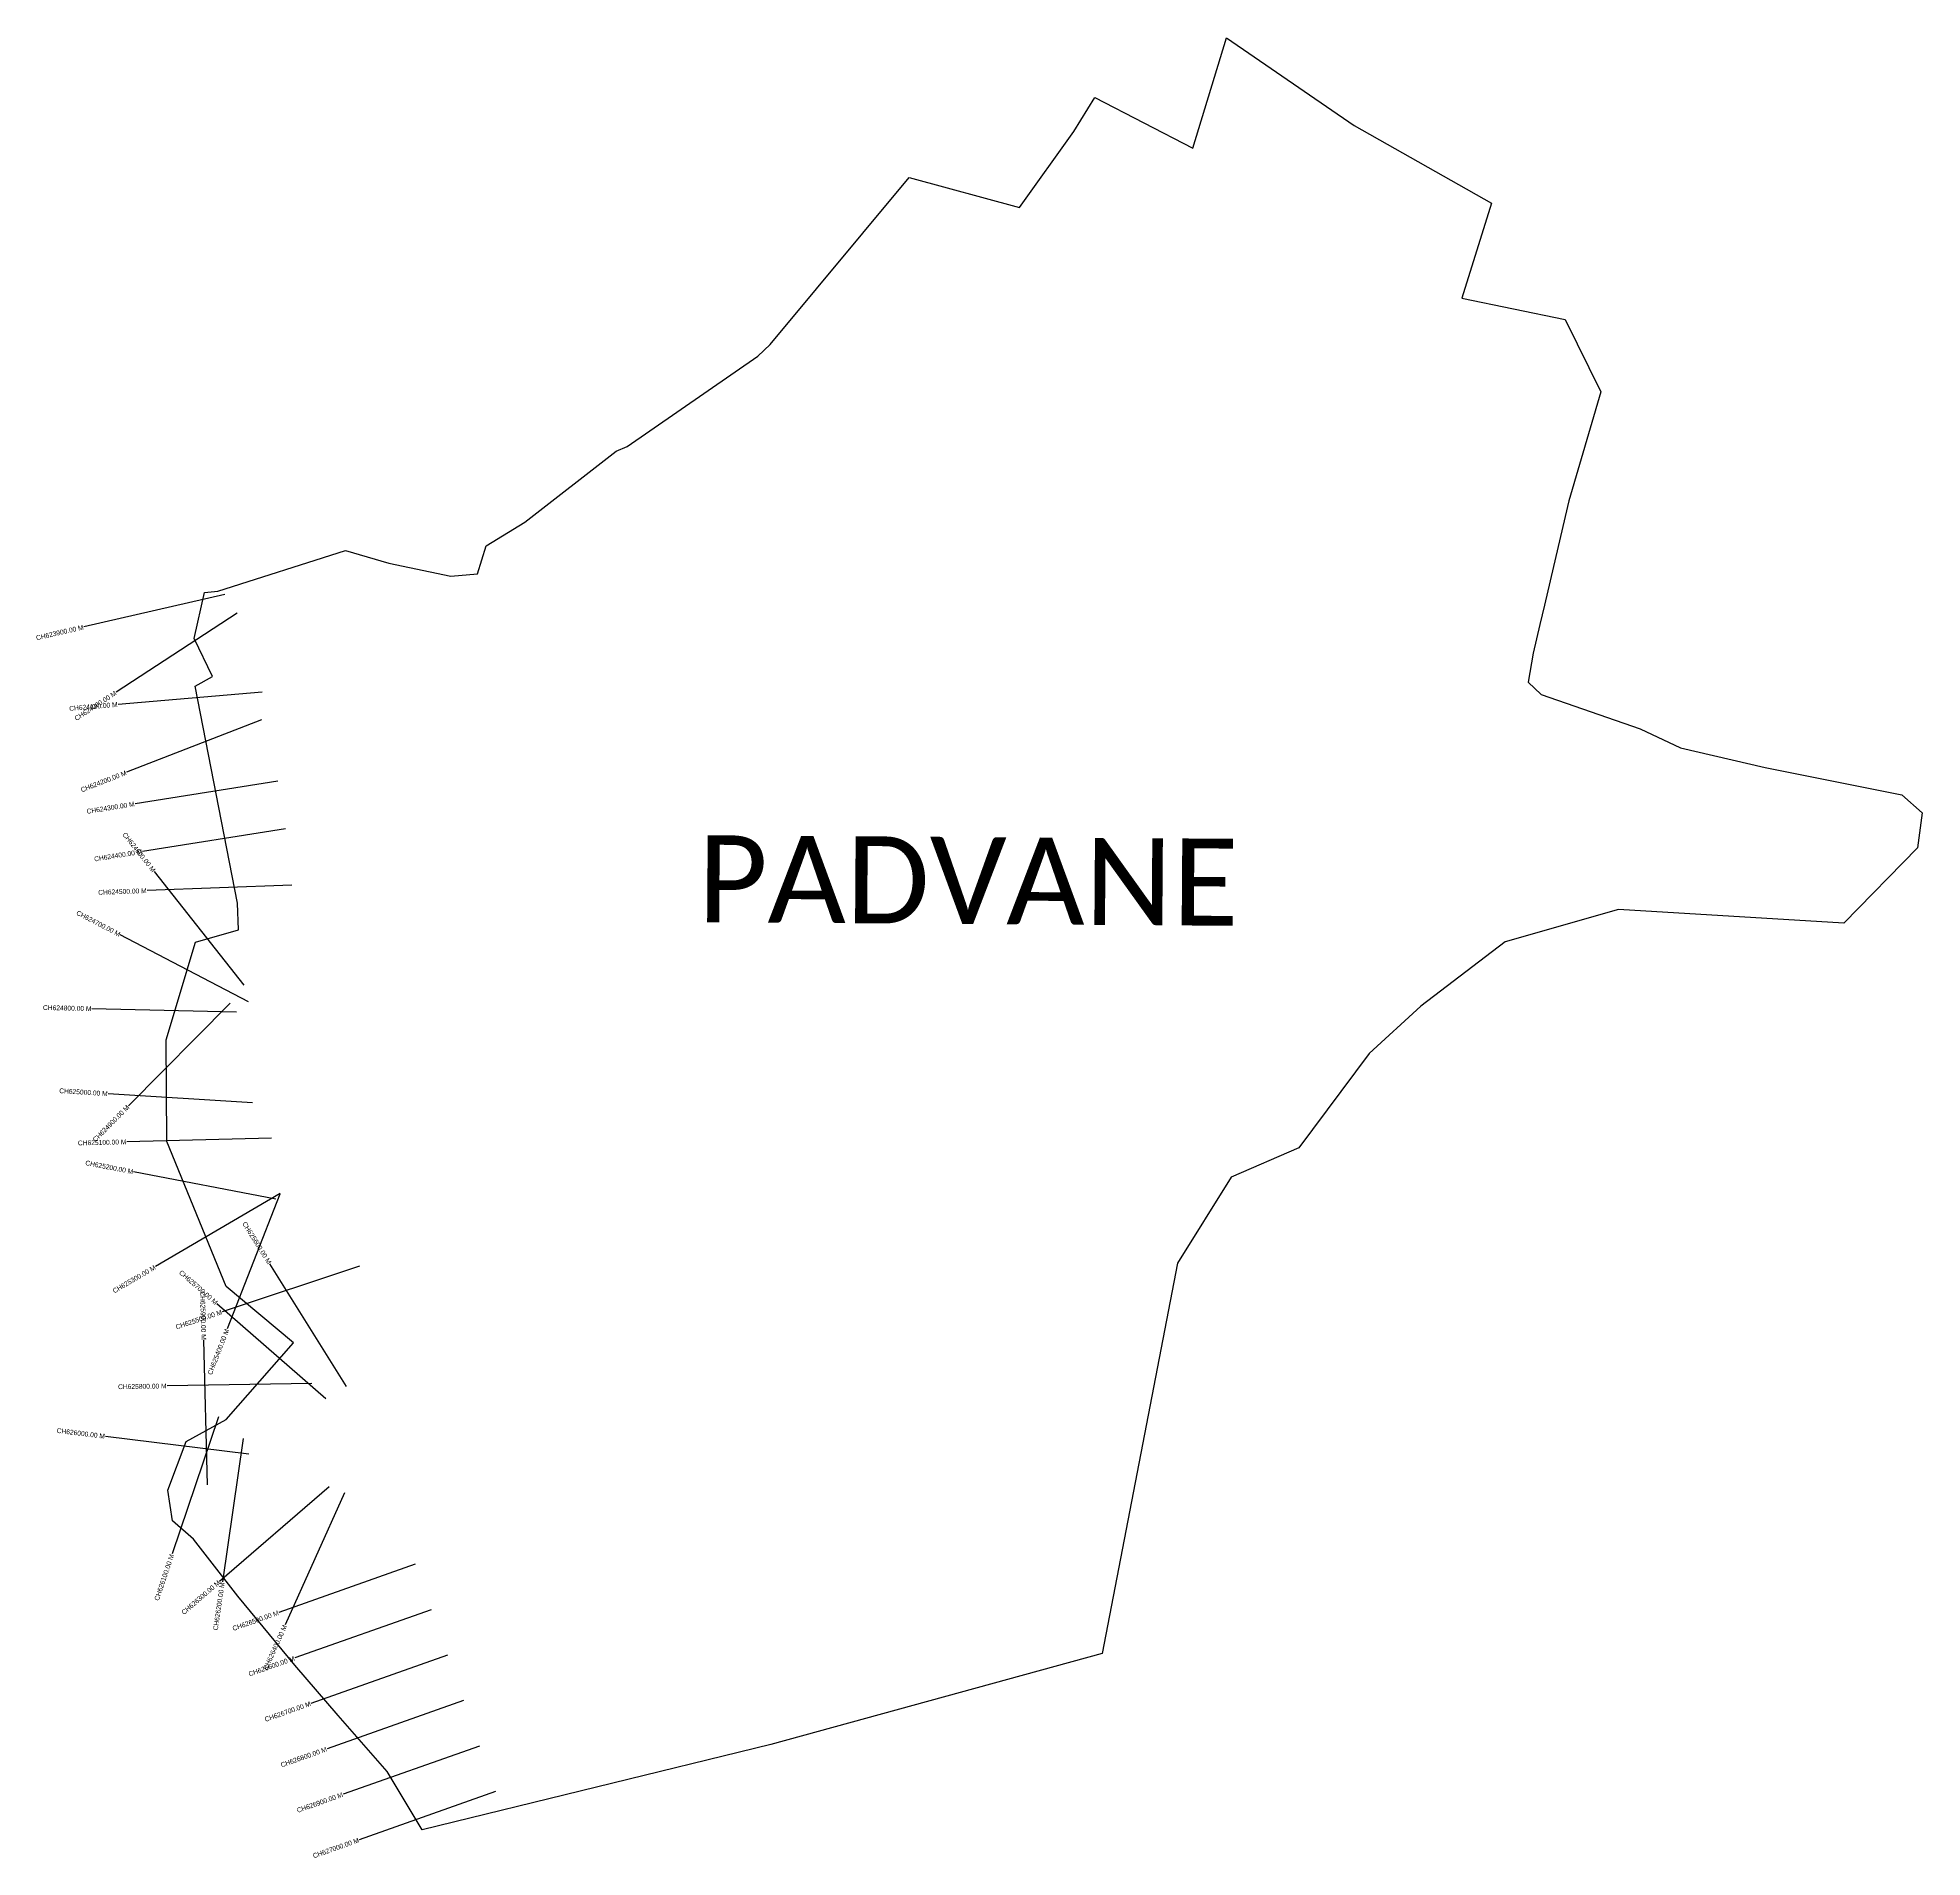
# Model space of a CAD drawing. Header units: metres. Extents: x 325186 to 329094, y 1812871 to 1816644.
import ezdxf
from ezdxf.enums import TextEntityAlignment as Align

# ---------------------------------------------------------------- set-up
doc = ezdxf.new("R2010")
doc.units = ezdxf.units.M
for name, color, linetype in [('CS', 134, 'Continuous'), ('CSMark', 6, 'Continuous'), ('VILLAGE NAME', 250, 'Continuous')]:
    doc.layers.add(name, color=color, linetype=linetype)

msp = doc.modelspace()

# ---------------------------------------------------------------- linework, layer by layer
at = {"color": 6}
msp.add_lwpolyline([(325532.2, 1815493.4), (325560, 1815496.1), (325824.7, 1815580.4), (325914.1, 1815554.2), (326042.9, 1815527.5), (326098.5, 1815532.3), (326116.3, 1815590.2), (326196.6, 1815639.2), (326385.9, 1815786.2), (326408.7, 1815796.1), (326679.6, 1815983.8), (326705.2, 1816007.6), (326993.6, 1816354.1), (327222.3, 1816291.6), (327334.8, 1816449.1), (327378.4, 1816520), (327581.6, 1816414.5), (327651.2, 1816643.8), (327916, 1816462.1), (328201.1, 1816300.6), (328139.5, 1816103.4), (328353.5, 1816059.2), (328427.6, 1815909.6), (328361.4, 1815683.7), (328334.4, 1815568.4), (328310.7, 1815467.5), (328301.2, 1815426.9), (328287.3, 1815367.5), (328276.8, 1815307.8), (328303.5, 1815281.7), (328509, 1815210.4), (328593, 1815171.5), (328768.2, 1815130.4), (329052, 1815073.9), (329094.1, 1815036.9), (329083.9, 1814964.1), (328931.1, 1814807.9), (328464, 1814836), (328229, 1814769.4), (328054, 1814635.7), (327947.1, 1814537.2), (327801.3, 1814342), (327660.9, 1814281.2), (327549.4, 1814103), (327393.6, 1813293.3), (326706.6, 1813104.4), (325983.1, 1812927.6), (325910.9, 1813048.4), (325809.2, 1813164.9), (325719.5, 1813269), (325601, 1813412.5), (325509.4, 1813530.2), (325465.4, 1813568.6), (325456, 1813632.3), (325493.8, 1813733), (325577, 1813778.6), (325716.8, 1813937.7), (325576.7, 1814054.6), (325454.2, 1814354.9), (325452.4, 1814566.2), (325513.4, 1814768.5), (325602.4, 1814794.3), (325600.8, 1814849.3), (325512.7, 1815298.9), (325548.7, 1815319.5), (325511, 1815398.3), (325532.2, 1815493.4)], dxfattribs=at)
at = {"layer": 'CS'}
for p, q in [((325574.3, 1815489.1), (325282, 1815422)), ((325600, 1815450.7), (325348.9, 1815286.6)), ((325651.7, 1815287.1), (325352.8, 1815261.5)), ((325650, 1815229.7), (325370.5, 1815120.6)), ((325684.3, 1815102.5), (325388, 1815055.3)), ((325700, 1815003.7), (325403.7, 1814956.6)), ((325614.3, 1814679.3), (325428.1, 1814914.6)), ((325712.9, 1814886.6), (325413.1, 1814875.3)), ((325623.5, 1814644.6), (325357.5, 1814783.3)), ((325598.6, 1814623.3), (325298.7, 1814630.4)), ((325585.2, 1814642.2), (325374.2, 1814428.9)), ((325631.7, 1814435), (325332.3, 1814454.1)), ((325671, 1814361.8), (325371.1, 1814354.4)), ((325679.8, 1814235.7), (325385.1, 1814292.1)), ((325689.2, 1814247.4), (325430.4, 1814095.6)), ((325688.2, 1814246.1), (325579.4, 1813966.5)), ((325853.6, 1814096.7), (325568.9, 1814002.1)), ((325826.7, 1813846.9), (325667.8, 1814101.3)), ((325783.9, 1813821.2), (325558, 1814018.7)), ((325538.6, 1813643), (325530.6, 1813942.9)), ((325754.4, 1813853.2), (325454.4, 1813848.2)), ((325561.1, 1813783.9), (325464.9, 1813499.8)), ((325624.2, 1813706.9), (325326.5, 1813743.6)), ((325612.6, 1813738.9), (325569.2, 1813442)), ((325790.6, 1813638.8), (325563.3, 1813443)), ((325822.3, 1813626.4), (325699.4, 1813352.7)), ((325969.1, 1813478.6), (325686.3, 1813378.6)), ((326002.4, 1813384.3), (325719.6, 1813284.3)), ((326035.8, 1813290), (325752.9, 1813190)), ((326069.1, 1813195.8), (325786.3, 1813095.8)), ((326102.4, 1813101.5), (325819.6, 1813001.5)), ((326135.8, 1813007.2), (325852.9, 1812907.2))]:
    msp.add_line(p, q, dxfattribs=at)

# ---------------------------------------------------------------- texts
at = {"layer": 'CSMark'}
for s, rotation, p in [('CH623900.00 M', 12.932, (325281, 1815421.7)), ('CH624000.00 M', 33.168, (325348, 1815286)), ('CH624100.00 M', 4.891, (325351.8, 1815261.4)), ('CH624200.00 M', 21.3298, (325369.6, 1815120.2)), ('CH624300.00 M', 9.0377, (325387, 1815055.2)), ('CH624600.00 M', 308.351, (325427.5, 1814915.4)), ('CH624400.00 M', 9.0377, (325402.7, 1814956.4)), ('CH624500.00 M', 2.1499, (325412.1, 1814875.3)), ('CH624700.00 M', 332.4589, (325356.6, 1814783.8)), ('CH624800.00 M', 358.6261, (325297.7, 1814630.5)), ('CH625000.00 M', 356.3601, (325331.3, 1814454.1)), ('CH624900.00 M', 45.3135, (325373.5, 1814428.2)), ('CH625100.00 M', 1.4139, (325370.1, 1814354.4)), ('CH625200.00 M', 349.1759, (325384.1, 1814292.3)), ('CH625600.00 M', 301.9926, (325667.3, 1814102.2)), ('CH625300.00 M', 30.3937, (325429.5, 1814095.1)), ('CH625700.00 M', 318.8484, (325557.2, 1814019.3)), ('CH625900.00 M', 271.5262, (325530.6, 1813943.9)), ('CH625500.00 M', 18.3831, (325568, 1814001.8)), ('CH625400.00 M', 68.7399, (325579, 1813965.6)), ('CH625800.00 M', 0.9531, (325453.4, 1813848.2)), ('CH626000.00 M', 352.9629, (325325.5, 1813743.7)), ('CH626100.00 M', 71.3012, (325464.6, 1813498.8)), ('CH626300.00 M', 40.726, (325562.5, 1813442.4)), ('CH626200.00 M', 81.6945, (325569.1, 1813441)), ('CH626500.00 M', 19.4727, (325685.3, 1813378.3)), ('CH626400.00 M', 65.8276, (325699, 1813351.8)), ('CH626600.00 M', 19.4727, (325718.6, 1813284)), ('CH626700.00 M', 19.4727, (325752, 1813189.7)), ('CH626800.00 M', 19.4727, (325785.3, 1813095.4)), ('CH626900.00 M', 19.4727, (325818.7, 1813001.1)), ('CH627000.00 M', 19.4727, (325852, 1812906.9))]:
    msp.add_text(s, height=10, rotation=rotation, dxfattribs=at).set_placement(p, align=Align.MIDDLE_RIGHT)
at = {"layer": 'VILLAGE NAME', "insert": (326555.4, 1814990.2), "char_height": 180.345, "attachment_point": 1, "rotation": 359.6139}
msp.add_mtext_dynamic_manual_height_columns('{\\fCalibri|b0|i0|c0|p34;PADVANE}', width=1779.605, gutter_width=901.7, heights=[0], dxfattribs=at)

doc.saveas('drawing.dxf')
